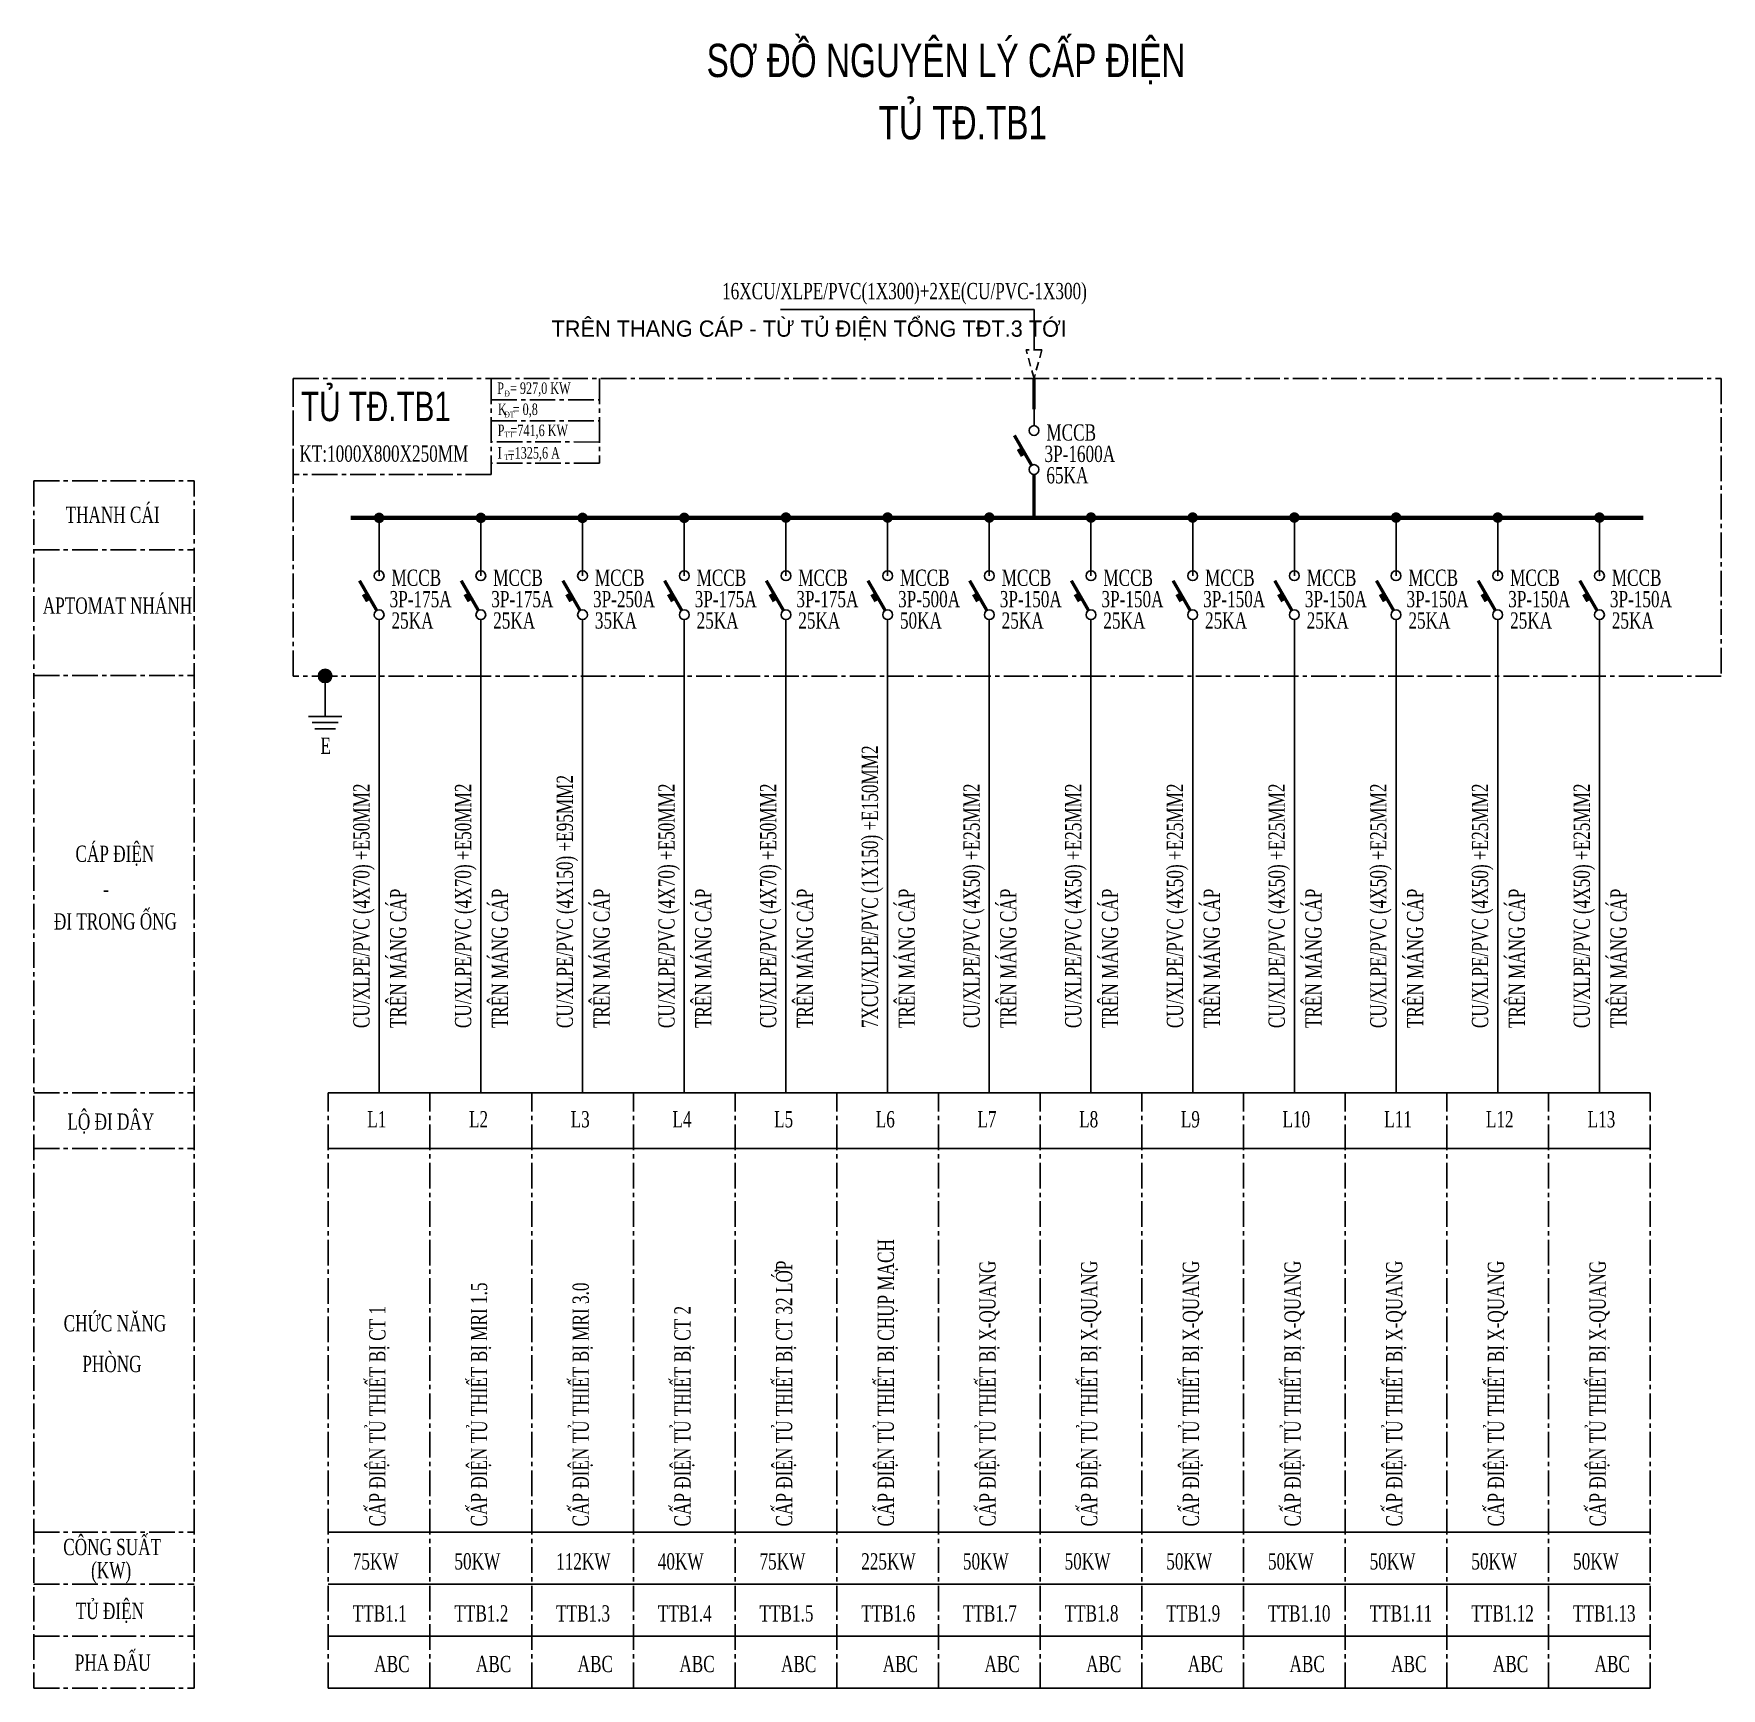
# Model space of a CAD drawing. Header units: millimetres. Extents: x 173893 to 258446, y -176540 to -123824.
# Drawn here: x 173999 to 177762, y -153688 to -149999 of the extents above; entities that cross this region are included whole.
import ezdxf
from ezdxf.enums import TextEntityAlignment as Align

# ---------------------------------------------------------------- set-up
doc = ezdxf.new("R2010")
doc.units = ezdxf.units.MM
doc.header["$LTSCALE"] = 3
for name, pattern in [('CENTER2', [28.575, 19.05, -3.175, 3.175, -3.175]), ('DASHED', [19.05, 12.7, -6.35]), ('HIDDEN', [9.525, 6.35, -3.175])]:
    doc.linetypes.add(name, pattern=pattern)
for name, color, linetype in [('1', 3, 'Continuous'), ('dien phong', 2, 'Continuous'), ('Sche', 2, 'Continuous'), ('TBD', 2, 'Continuous'), ('tbi', 5, 'Continuous'), ('TEXT-E', 30, 'Continuous'), ('XT-Thiet bi dien', 50, 'HIDDEN')]:
    doc.layers.add(name, color=color, linetype=linetype)
doc.layers.add('Anno-Text', color=3, linetype='Continuous', lineweight=18)
doc.layers.add('dây điện 2', color=100, linetype='Continuous', lineweight=25)
doc.styles.add('.vn_1chumanh', font='vntimeh.shx', dxfattribs={"width": 0.7})
doc.styles.add('0-Thuong', font='vntimeh.shx', dxfattribs={"width": 0.7})
doc.styles.add('06', font='')
doc.styles.add('VnAvantH', font='')
doc.styles.add('XT-Text dien', font='vntimeh.shx', dxfattribs={"width": 0.7})
doc.styles.get('06').set_extended_font_data('.VnAvantH')
doc.styles.get('VnAvantH').set_extended_font_data('.VnAvantH')
doc.dimstyles.new("'T", dxfattribs={"dimtxt": 2, "dimasz": 0.6, "dimexe": 0, "dimexo": 0, "dimgap": 0.6, "dimtad": 1, "dimdec": 0, "dimzin": 0, "dimdsep": 46, "dimtxsty": '.vn_1chumanh', "dimblk": 'stick', "dimcen": 0.09, "dimdle": 60, "dimclrd": 256, "dimclre": 256, "dimclrt": 7, "dimadec": 0, "dimazin": 0, "dimtfac": 1, "dimtdec": 0, "dimtix": 1, "dimtmove": 2, "dimatfit": 3, "dimldrblk": 'stickB', "dimfxl": 1, "dimtvp": 0.833333, "dimtolj": 1, "dimtzin": 0, "dimarcsym": 0})

msp = doc.modelspace()

# ---------------------------------------------------------------- texts
at = {"layer": '1', "ltscale": 0.5, "style": 'VnAvantH', "width": 0.75}
msp.add_text('tñ t®.tb1', height=74.14, dxfattribs=at).set_placement((176070.56, -150186.42, -1407.72), align=Align.MIDDLE)
msp.add_text('tñ t®.tb1', height=65.902, dxfattribs=at).set_placement((174594.76, -150862.44, -2171.77))
at = {"layer": 'Anno-Text', "style": '06'}
msp.add_text('TR£N THANG C¸P - Tõ Tñ §IÖN tæng t®t.3 tíi', height=36.2401, dxfattribs=at).set_placement((175727.86, -150674.22, -8025.83), align=Align.CENTER)
at = {"layer": 'TEXT-E', "ltscale": 0.5, "style": 'VnAvantH', "width": 0.75}
msp.add_text('s¬ ®å NGUY£N Lý cÊp ®iÖn', height=74.1402, dxfattribs=at).set_placement((176033.06, -150055.11, -1407.72), align=Align.MIDDLE)
at = {"layer": 'TEXT-E', "ltscale": 0.5, "style": 'XT-Text dien', "width": 0.7}
msp.add_text('16xCU/xlpe/pvc(1x300)+2xe(cu/pvc-1x300)', height=36.2401, dxfattribs=at).set_placement((175940.47, -150590.57, -8025.83), align=Align.CENTER)
at = {"layer": 'TEXT-E', "ltscale": 0.5, "style": '0-Thuong', "width": 0.7}
for s, height, p in [('P  = 927,0 kW', 25.6258, (175032.27, -150801.81, -2171.77)), ('K  = 0,8', 25.626, (175033.77, -150848.85, -2171.77)), ('§', 12.81, (175048.56, -150807.13, -2171.77)), ('§T', 12.813, (175048.56, -150854.04, -2171.77)), ('P  =741,6 kW', 25.6258, (175033.26, -150895.9, -2171.77)), ('TT', 12.813, (175048.56, -150898.94, -2171.77)), ('kt:1000x800x250mm', 36.2401, (174591.07, -150952.93, -2171.77)), ('i  =1325,6 a', 25.6258, (175033.26, -150946, -2171.77)), ('TT', 12.813, (175048.56, -150949.04, -2171.77)), ('L1', 36.24, (174742.47, -152437.26, -2171.77)), ('L2', 36.24, (174969.25, -152437.26, -2171.77)), ('L3', 36.24, (175196.04, -152437.26, -8025.83)), ('L4', 36.24, (175422.82, -152437.26, -8025.83)), ('L5', 36.24, (175649.6, -152437.26, -13879.89)), ('L6', 36.24, (175876.38, -152437.26, -13879.89)), ('L7', 36.24, (176103.16, -152437.26, -19733.95)), ('L8', 36.24, (176329.94, -152437.26, -25588.01)), ('L9', 36.24, (176556.72, -152437.26, -31442.07)), ('L10', 36.24, (176783.5, -152437.26, -37296.13)), ('L11', 36.24, (177010.29, -152437.26, -43150.19)), ('L12', 36.24, (177237.07, -152437.26, -49004.25)), ('L13', 36.24, (177463.85, -152437.26, -54858.31)), ('c«ng suÊt', 36.24, (174064.46, -153391.07, -2171.77)), ('(kw)', 36.24, (174126.53, -153442.8, -2171.77)), ('abc', 36.24, (174758.04, -153651.97, -2171.77)), ('abc', 36.24, (174984.82, -153651.97, -2171.77)), ('abc', 36.24, (175211.61, -153651.97, -2171.77)), ('abc', 36.24, (175438.39, -153651.97, -2171.77)), ('abc', 36.24, (175665.17, -153651.97, -8025.83)), ('abc', 36.24, (175891.95, -153651.97, -8025.83)), ('abc', 36.24, (176118.73, -153651.97, -8025.83)), ('abc', 36.24, (176345.51, -153651.97, -13879.89)), ('abc', 36.24, (176572.29, -153651.97, -19733.95)), ('abc', 36.24, (176799.07, -153651.97, -25588.01)), ('abc', 36.24, (177025.85, -153651.97, -31442.07)), ('abc', 36.24, (177252.64, -153651.97, -37296.13)), ('abc', 36.24, (177479.42, -153651.97, -43150.19))]:
    msp.add_text(s, height=height, dxfattribs=at).set_placement(p)
for s, height, p in [('MCCB', 36.24, (176256.92, -150916.73, -8025.83)), ('3p-1600A', 36.24, (176252.72, -150964.41, -8025.83)), ('65ka', 36.24, (176256.92, -151012.08, -8025.83)), ('thanh c¸i', 36.24, (174069.63, -151100.26, -2171.77)), ('mccb', 36.24, (174796.49, -151240.64, -2171.77)), ('mccb', 36.24, (175023.27, -151240.64, -2171.77)), ('mccb', 36.24, (175250.05, -151240.64, -8025.83)), ('mccb', 36.24, (175476.83, -151240.64, -13879.89)), ('mccb', 36.24, (175703.61, -151240.64, -19733.95)), ('mccb', 36.24, (175930.39, -151240.64, -25588.01)), ('mccb', 36.24, (176157.17, -151240.64, -31442.07)), ('mccb', 36.24, (176383.96, -151240.64, -37296.13)), ('mccb', 36.24, (176610.74, -151240.64, -43150.19)), ('mccb', 36.24, (176837.52, -151240.64, -49004.25)), ('mccb', 36.24, (177064.3, -151240.64, -54858.31)), ('mccb', 36.24, (177291.08, -151240.64, -60712.37)), ('mccb', 36.24, (177517.86, -151240.64, -66566.43)), ('3p-175a', 36.24, (174792.29, -151288.32, -2171.77)), ('3p-175a', 36.24, (175019.07, -151288.32, -2171.77)), ('3p-250a', 36.24, (175245.85, -151288.32, -8025.83)), ('3p-175a', 36.24, (175472.63, -151288.32, -13879.89)), ('3p-175a', 36.24, (175699.41, -151288.32, -19733.95)), ('3p-150a', 36.24, (176152.97, -151288.32, -31442.07)), ('3p-150a', 36.24, (176379.75, -151288.32, -37296.13)), ('3p-150a', 36.24, (176606.54, -151288.32, -43150.19)), ('3p-150a', 36.24, (176833.32, -151288.32, -49004.25)), ('3p-150a', 36.24, (177060.1, -151288.32, -54858.31)), ('3p-150a', 36.24, (177286.88, -151288.32, -60712.37)), ('3p-150a', 36.24, (177513.66, -151288.32, -66566.43)), ('aptomat nh¸nh', 36.2401, (174018.87, -151302.72, -2171.77)), ('25KA', 36.24, (174796.49, -151335.99, -2171.77)), ('25KA', 36.24, (175023.27, -151335.99, -2171.77)), ('35KA', 36.24, (175250.05, -151335.99, -8025.83)), ('25KA', 36.24, (175476.83, -151335.99, -13879.89)), ('25KA', 36.24, (175703.61, -151335.99, -19733.95)), ('50KA', 36.24, (175930.39, -151335.99, -25588.01)), ('25KA', 36.24, (176157.17, -151335.99, -31442.07)), ('25KA', 36.24, (176383.96, -151335.99, -37296.13)), ('25KA', 36.24, (176610.74, -151335.99, -43150.19)), ('25KA', 36.24, (176837.52, -151335.99, -49004.25)), ('25KA', 36.24, (177064.3, -151335.99, -54858.31)), ('25KA', 36.24, (177291.08, -151335.99, -60712.37)), ('25KA', 36.24, (177517.86, -151335.99, -66566.43)), ('e', 36.24, (174638.1, -151615.38, -2171.77)), ('c¸p ®iÖn', 36.24, (174091.76, -151856.08, -2171.77)), ('-', 36.24, (174153.31, -151934.39, -2171.77)), ('®i trong èng', 36.2401, (174043.63, -152006.91, -2171.77)), ('lé ®i d©y', 36.24, (174073.7, -152453.37, -2171.77)), ('chøc n¨ng', 36.24, (174065.43, -152903.04, -2171.77)), ('phßng', 36.24, (174107.09, -152993.8, -2171.77)), ('75KW', 36.24, (174710.06, -153434.02, -9980.43)), ('50KW', 36.24, (174936.84, -153434.02, -8677.37)), ('112KW', 36.24, (175163.62, -153434.02, -8677.37)), ('40KW', 36.24, (175390.4, -153434.02, -8677.37)), ('75KW', 36.24, (175617.19, -153434.02, -7374.3)), ('225KW', 36.24, (175843.97, -153434.02, -7374.3)), ('50KW', 36.24, (176070.75, -153434.02, -14531.43)), ('50KW', 36.24, (176297.53, -153434.02, -13228.36)), ('50KW', 36.24, (176524.31, -153434.02, -13228.36)), ('50KW', 36.24, (176751.09, -153434.02, -32093.6)), ('50KW', 36.24, (176977.87, -153434.02, -30790.54)), ('50KW', 36.24, (177204.65, -153434.02, -30790.54)), ('50KW', 36.24, (177431.43, -153434.02, -36644.6)), ('tñ ®iÖn', 36.24, (174092.38, -153544.47, -2171.77)), ('ttb1.1', 36.24, (174710.06, -153550, -6732.5)), ('ttb1.2', 36.24, (174936.84, -153550, -6732.5)), ('ttb1.3', 36.24, (175163.62, -153550, -6732.5)), ('ttb1.4', 36.24, (175390.4, -153550, -6732.5)), ('ttb1.5', 36.24, (175617.19, -153550, -12586.56)), ('ttb1.6', 36.24, (175843.97, -153550, -12586.56)), ('ttb1.7', 36.24, (176070.75, -153550, -12586.56)), ('ttb1.8', 36.24, (176297.53, -153550, -12586.56)), ('ttb1.9', 36.24, (176524.31, -153550, -24294.68)), ('ttb1.10', 36.24, (176751.09, -153550, -24294.68)), ('ttb1.11', 36.24, (176977.87, -153550, -24294.68)), ('ttb1.12', 36.24, (177204.65, -153550, -24294.68)), ('ttb1.13', 36.24, (177431.43, -153550, -47710.92)), ('pha ®Êu', 36.24, (174090.26, -153659.68, -2171.77))]:
    msp.add_text(s, height=height, dxfattribs=at).set_placement(p, align=Align.BOTTOM_LEFT)
at = {"layer": 'TEXT-E', "color": 1, "ltscale": 0.5, "style": '0-Thuong', "width": 0.7}
msp.add_text('3p-500a', height=36.24, dxfattribs=at).set_placement((175926.19, -151288.32, -25588.01), align=Align.BOTTOM_LEFT)
for s, p in [('7xCu/xlpe/PVC (1x150) +E150mm2', (175881.4, -152215.9, -30796.38)), ('Cu/xlpe/PVC (4x150) +E95mm2', (175201.06, -152215.9, -13234.21)), ('Cu/xlpe/PVC (4x70) +E50mm2', (174974.28, -152215.9, -7380.15))]:
    msp.add_text(s, height=36.2401, rotation=90, dxfattribs=at).set_placement(p)
at = {"layer": 'TEXT-E', "ltscale": 0.5, "style": '0-Thuong', "width": 0.7}
for s, p in [('Cu/xlpe/PVC (4x70) +E50mm2', (174747.5, -152215.9, -7380.15)), ('Cu/xlpe/PVC (4x70) +E50mm2', (175427.84, -152215.9, -19088.27)), ('Cu/xlpe/PVC (4x70) +E50mm2', (175654.62, -152215.9, -24942.32)), ('Cu/xlpe/PVC (4x50) +E25mm2', (176108.18, -152215.9, -36650.44)), ('Cu/xlpe/PVC (4x50) +E25mm2', (176334.97, -152215.9, -42504.5)), ('Cu/xlpe/PVC (4x50) +E25mm2', (176561.75, -152215.9, -48358.56)), ('Cu/xlpe/PVC (4x50) +E25mm2', (176788.53, -152215.9, -54212.62)), ('Cu/xlpe/PVC (4x50) +E25mm2', (177015.31, -152215.9, -60066.68)), ('Cu/xlpe/PVC (4x50) +E25mm2', (177242.09, -152215.9, -65920.74)), ('Cu/xlpe/PVC (4x50) +E25mm2', (177468.87, -152215.9, -71774.8)), ('trªn m¸ng c¸p', (174829.52, -152215.9, -7380.15)), ('trªn m¸ng c¸p', (175056.3, -152215.9, -7380.15)), ('trªn m¸ng c¸p', (175283.08, -152215.9, -13234.21)), ('trªn m¸ng c¸p', (175509.86, -152215.9, -19088.27)), ('trªn m¸ng c¸p', (175736.65, -152215.9, -24942.32)), ('trªn m¸ng c¸p', (175963.43, -152215.9, -30796.38)), ('trªn m¸ng c¸p', (176190.21, -152215.9, -36650.44)), ('trªn m¸ng c¸p', (176416.99, -152215.9, -42504.5)), ('trªn m¸ng c¸p', (176643.77, -152215.9, -48358.56)), ('trªn m¸ng c¸p', (176870.55, -152215.9, -54212.62)), ('trªn m¸ng c¸p', (177097.33, -152215.9, -60066.68)), ('trªn m¸ng c¸p', (177324.11, -152215.9, -65920.74)), ('trªn m¸ng c¸p', (177550.89, -152215.9, -71774.8)), ('cÊp ®iÖn tñ thiÕt bÞ chôp m¹ch', (175916.87, -153327.09, -8025.83)), ('cÊp ®iÖn tñ thiÕt bÞ CT 32 líp', (175690.09, -153327.09, -8025.83)), ('cÊp ®iÖn tñ thiÕt bÞ x-quang', (176143.65, -153327.09, -13879.89)), ('cÊp ®iÖn tñ thiÕt bÞ x-quang', (176370.43, -153327.09, -19733.95)), ('cÊp ®iÖn tñ thiÕt bÞ x-quang', (176597.21, -153327.09, -25588.01)), ('cÊp ®iÖn tñ thiÕt bÞ x-quang', (176823.99, -153327.09, -31442.07)), ('cÊp ®iÖn tñ thiÕt bÞ x-quang', (177050.77, -153327.09, -37296.13)), ('cÊp ®iÖn tñ thiÕt bÞ x-quang', (177277.55, -153327.09, -43150.19)), ('cÊp ®iÖn tñ thiÕt bÞ x-quang', (177504.33, -153327.09, -49004.25)), ('cÊp ®iÖn tñ thiÕt bÞ mri 1.5', (175009.74, -153327.09, -2171.77)), ('cÊp ®iÖn tñ thiÕt bÞ mri 3.0', (175236.52, -153327.09, -2171.77)), ('cÊp ®iÖn tñ thiÕt bÞ CT 1', (174782.96, -153327.09, -2171.77)), ('cÊp ®iÖn tñ thiÕt bÞ CT 2', (175463.3, -153327.09, -8025.83))]:
    msp.add_text(s, height=36.2401, rotation=90, dxfattribs=at).set_placement(p)

# ---------------------------------------------------------------- blocks, each defined once
blk = doc.blocks.new('stick')
at = {"ltscale": 0.6}
for p, q in [((1, 0), (-1, 0)), ((0, 1.5), (0, -1.5))]:
    blk.add_line(p, q, dxfattribs=at)
at = {"color": 7, "const_width": 0.4}
blk.add_lwpolyline([(0.4, 0.4), (-0.4, -0.4)], dxfattribs=at)
blk = doc.blocks.new('stickB')
blk.add_lwpolyline([(0, 0, 0, 0.6, 0), (-1, 0, 0.6, 0.6, 0)], format="xyseb")

# ---------------------------------------------------------------- hatches: boundary and pattern name
at = {"layer": 'dây điện 2', "ltscale": 20}
h = msp.add_hatch(color=256, dxfattribs=at)
edge = h.paths.add_edge_path()
edge.add_arc((174648.4, -151430.76), 14.87, 0, 360)

# ---------------------------------------------------------------- linework, layer by layer
at = {"color": 6, "linetype": 'Continuous', "const_width": 10.15, "elevation": -2171.77}
msp.add_lwpolyline([(174705.71, -151078.13), (177588.27, -151078.13)], dxfattribs=at)
at = {"layer": 'dien phong', "const_width": 11.65}
for points, elevation in [([(174763.12, -151078.13, 1), (174774.77, -151078.13, 1)], -2171.77), ([(174989.9, -151078.13, 1), (175001.55, -151078.13, 1)], -2171.77), ([(175216.69, -151078.13, 1), (175228.33, -151078.13, 1)], -8025.83), ([(175443.47, -151078.13, 1), (175455.11, -151078.13, 1)], -13879.89), ([(175670.25, -151077.44, 1), (175681.89, -151077.44, 1)], -11443.95), ([(175897.03, -151077.44, 1), (175908.68, -151077.44, 1)], -17298.01), ([(176123.81, -151077.44, 1), (176135.46, -151077.44, 1)], -23152.07), ([(176350.59, -151077.44, 1), (176362.24, -151077.44, 1)], -29006.12), ([(176577.37, -151077.44, 1), (176589.02, -151077.44, 1)], -34860.18), ([(176804.15, -151077.44, 1), (176815.8, -151077.44, 1)], -40714.24), ([(177030.94, -151077.44, 1), (177042.58, -151077.44, 1)], -46568.3), ([(177257.72, -151077.44, 1), (177269.36, -151077.44, 1)], -52422.36), ([(177484.5, -151077.44, 1), (177496.14, -151077.44, 1)], -58276.42)]:
    msp.add_lwpolyline(points, format="xyb", close=True, dxfattribs=dict(at, elevation=elevation))
at = {"layer": 'dây điện 2', "ltscale": 20}
for p, q in [((174648.4, -151430.76, -2171.77), (174648.4, -151520.76, -2171.77)), ((174685.7, -151520.76, -2171.77), (174611.1, -151520.76, -2171.77)), ((174677.47, -151534.74, -2171.77), (174619.33, -151534.74, -2171.77)), ((174671.32, -151548.71, -2171.77), (174625.48, -151548.71, -2171.77))]:
    msp.add_line(p, q, dxfattribs=at)
at = {"layer": 'dây điện 2', "linetype": 'DASHED', "lineweight": -3, "ltscale": 10, "const_width": 7.25, "elevation": -8025.83}
for points in [[(176229.38, -150836.25), (176229.38, -150767.63)], [(176229.38, -151078.13), (176229.38, -150981.21)]]:
    msp.add_lwpolyline(points, dxfattribs=at)
at = {"layer": 'dây điện 2', "ltscale": 20}
msp.add_circle((174648.4, -151430.76, -2171.77), 14.87, dxfattribs=at)
at = {"layer": 'Sche', "color": 3, "linetype": 'ByBlock'}
for p, q in [((174768.95, -151078.13, -2171.77), (174768.95, -151207.28, -2171.77)), ((174995.73, -151078.13, -2171.77), (174995.73, -151207.28, -2171.77)), ((175222.51, -151078.13, -8025.83), (175222.51, -151207.28, -8025.83)), ((175449.29, -151078.13, -13879.89), (175449.29, -151207.28, -13879.89)), ((175676.07, -151078.13, -19733.95), (175676.07, -151207.28, -19733.95)), ((175902.85, -151078.13, -25588.01), (175902.85, -151207.28, -25588.01)), ((176129.63, -151078.13, -31442.07), (176129.63, -151207.28, -31442.07)), ((176356.42, -151078.13, -37296.13), (176356.42, -151207.28, -37296.13)), ((176583.2, -151078.13, -43150.19), (176583.2, -151207.28, -43150.19)), ((176809.98, -151078.13, -49004.25), (176809.98, -151207.28, -49004.25)), ((177036.76, -151078.13, -54858.31), (177036.76, -151207.28, -54858.31)), ((177263.54, -151078.13, -60712.37), (177263.54, -151207.28, -60712.37)), ((177490.32, -151078.13, -66566.43), (177490.32, -151207.28, -66566.43)), ((174768.95, -151341.36, -2171.77), (174768.95, -152360.13, -2171.77)), ((174995.73, -151341.36, -2171.77), (174995.73, -152360.13, -2171.77)), ((175222.51, -151318.8, -8025.83), (175222.51, -152360.13, -8025.83)), ((175449.29, -151318.8, -13879.89), (175449.29, -152360.13, -13879.89)), ((175676.07, -151318.8, -19733.95), (175676.07, -152360.13, -19733.95)), ((175902.85, -151318.8, -25588.01), (175902.85, -152360.13, -25588.01)), ((176129.63, -151318.8, -31442.07), (176129.63, -152360.13, -31442.07)), ((176356.42, -151318.8, -37296.13), (176356.42, -152360.13, -37296.13)), ((176583.2, -151318.8, -43150.19), (176583.2, -152360.13, -43150.19)), ((176809.98, -151318.8, -49004.25), (176809.98, -152360.13, -49004.25)), ((177036.76, -151318.8, -54858.31), (177036.76, -152360.13, -54858.31)), ((177263.54, -151318.8, -60712.37), (177263.54, -152360.13, -60712.37)), ((177490.32, -151318.8, -66566.43), (177490.32, -152360.13, -66566.43))]:
    msp.add_line(p, q, dxfattribs=at)
at = {"layer": 'TBD'}
for p, q in [((176229.38, -150872.49, -8025.83), (176229.38, -150836.25, -8025.83)), ((176229.38, -150981.21, -8025.83), (176229.38, -151017.45, -8025.83)), ((174768.95, -151196.4, -2171.77), (174768.95, -151160.16, -2171.77)), ((174995.73, -151196.4, -2171.77), (174995.73, -151160.16, -2171.77)), ((175222.51, -151196.4, -8025.83), (175222.51, -151160.16, -8025.83)), ((175449.29, -151196.4, -13879.89), (175449.29, -151160.16, -13879.89)), ((175676.07, -151196.4, -19733.95), (175676.07, -151160.16, -19733.95)), ((175902.85, -151196.4, -25588.01), (175902.85, -151160.16, -25588.01)), ((176129.63, -151196.4, -31442.07), (176129.63, -151160.16, -31442.07)), ((176356.42, -151196.4, -37296.13), (176356.42, -151160.16, -37296.13)), ((176583.2, -151196.4, -43150.19), (176583.2, -151160.16, -43150.19)), ((176809.98, -151196.4, -49004.25), (176809.98, -151160.16, -49004.25)), ((177036.76, -151196.4, -54858.31), (177036.76, -151160.16, -54858.31)), ((177263.54, -151196.4, -60712.37), (177263.54, -151160.16, -60712.37)), ((177490.32, -151196.4, -66566.43), (177490.32, -151160.16, -66566.43)), ((174768.95, -151305.12, -2171.77), (174768.95, -151341.36, -2171.77)), ((174995.73, -151305.12, -2171.77), (174995.73, -151341.36, -2171.77)), ((175222.51, -151305.12, -8025.83), (175222.51, -151341.36, -8025.83)), ((175449.29, -151305.12, -13879.89), (175449.29, -151341.36, -13879.89)), ((175676.07, -151305.12, -19733.95), (175676.07, -151341.36, -19733.95)), ((175902.85, -151305.12, -25588.01), (175902.85, -151341.36, -25588.01)), ((176129.63, -151305.12, -31442.07), (176129.63, -151341.36, -31442.07)), ((176356.42, -151305.12, -37296.13), (176356.42, -151341.36, -37296.13)), ((176583.2, -151305.12, -43150.19), (176583.2, -151341.36, -43150.19)), ((176809.98, -151305.12, -49004.25), (176809.98, -151341.36, -49004.25)), ((177036.76, -151305.12, -54858.31), (177036.76, -151341.36, -54858.31)), ((177263.54, -151305.12, -60712.37), (177263.54, -151341.36, -60712.37)), ((177490.32, -151305.12, -66566.43), (177490.32, -151341.36, -66566.43))]:
    msp.add_line(p, q, dxfattribs=at)
for points, const_width, elevation in [([(176224.03, -150960.87), (176185.56, -150894.24)], 7.25, -8025.83), ([(176203.75, -150940.23), (176194.69, -150924.54)], 8.7, -8025.83), ([(174763.6, -151284.79), (174725.13, -151218.15)], 7.25, -2171.77), ([(174990.38, -151284.79), (174951.91, -151218.15)], 7.25, -2171.77), ([(175217.16, -151284.79), (175178.69, -151218.15)], 7.25, -8025.83), ([(175443.95, -151284.79), (175405.47, -151218.15)], 7.25, -13879.89), ([(175670.73, -151284.79), (175632.25, -151218.15)], 7.25, -19733.95), ([(175897.51, -151284.79), (175859.03, -151218.15)], 7.25, -25588.01), ([(176124.29, -151284.79), (176085.82, -151218.15)], 7.25, -31442.07), ([(176351.07, -151284.79), (176312.6, -151218.15)], 7.25, -37296.13), ([(176577.85, -151284.79), (176539.38, -151218.15)], 7.25, -43150.19), ([(176804.63, -151284.79), (176766.16, -151218.15)], 7.25, -49004.25), ([(177031.41, -151284.79), (176992.94, -151218.15)], 7.25, -54858.31), ([(177258.19, -151284.79), (177219.72, -151218.15)], 7.25, -60712.37), ([(177484.98, -151284.79), (177446.5, -151218.15)], 7.25, -66566.43), ([(174743.31, -151264.14), (174734.25, -151248.45)], 8.7, -2171.77), ([(174970.1, -151264.14), (174961.04, -151248.45)], 8.7, -2171.77), ([(175196.88, -151264.14), (175187.82, -151248.45)], 8.7, -8025.83), ([(175423.66, -151264.14), (175414.6, -151248.45)], 8.7, -13879.89), ([(175650.44, -151264.14), (175641.38, -151248.45)], 8.7, -19733.95), ([(175877.22, -151264.14), (175868.16, -151248.45)], 8.7, -25588.01), ([(176104, -151264.14), (176094.94, -151248.45)], 8.7, -31442.07), ([(176330.78, -151264.14), (176321.72, -151248.45)], 8.7, -37296.13), ([(176557.56, -151264.14), (176548.5, -151248.45)], 8.7, -43150.19), ([(176784.34, -151264.14), (176775.28, -151248.45)], 8.7, -49004.25), ([(177011.13, -151264.14), (177002.07, -151248.45)], 8.7, -54858.31), ([(177237.91, -151264.14), (177228.85, -151248.45)], 8.7, -60712.37), ([(177464.69, -151264.14), (177455.63, -151248.45)], 8.7, -66566.43)]:
    msp.add_lwpolyline(points, dxfattribs=dict(at, const_width=const_width, elevation=elevation))
for centre in [(176229.38, -150883.37, -8025.83), (176229.38, -150970.34, -8025.83), (174768.95, -151207.28, -2171.77), (174995.73, -151207.28, -2171.77), (175222.51, -151207.28, -8025.83), (175449.29, -151207.28, -13879.89), (175676.07, -151207.28, -19733.95), (175902.85, -151207.28, -25588.01), (176129.63, -151207.28, -31442.07), (176356.42, -151207.28, -37296.13), (176583.2, -151207.28, -43150.19), (176809.98, -151207.28, -49004.25), (177036.76, -151207.28, -54858.31), (177263.54, -151207.28, -60712.37), (177490.32, -151207.28, -66566.43), (174768.95, -151294.25, -2171.77), (174995.73, -151294.25, -2171.77), (175222.51, -151294.25, -8025.83), (175449.29, -151294.25, -13879.89), (175676.07, -151294.25, -19733.95), (175902.85, -151294.25, -25588.01), (176129.63, -151294.25, -31442.07), (176356.42, -151294.25, -37296.13), (176583.2, -151294.25, -43150.19), (176809.98, -151294.25, -49004.25), (177036.76, -151294.25, -54858.31), (177263.54, -151294.25, -60712.37), (177490.32, -151294.25, -66566.43)]:
    msp.add_circle(centre, 10.87, dxfattribs=at)
at = {"layer": 'tbi', "linetype": 'CENTER2'}
for p, q in [((175018.97, -150767.63, -2171.77), (175018.94, -150956.11, -2171.77)), ((175260.02, -150767.63, -2171.77), (175260.02, -150956.24, -2171.77)), ((175018.97, -150814.67, -2171.77), (175260.02, -150814.67, -2171.77)), ((175018.97, -150861.72, -2171.77), (175260.02, -150861.72, -2171.77)), ((175260.02, -150908.99, -2171.77), (175018.97, -150908.86, -2171.77)), ((175260, -150956.25, -2171.77), (175018.94, -150956.12, -2171.77)), ((173998.7, -150995.64, -2171.77), (174356.35, -150995.64, -2171.77)), ((173998.7, -151149.57, -2171.77), (174356.35, -151149.57, -2171.77)), ((173998.7, -151429.57, -2171.77), (174356.35, -151429.57, -2171.77)), ((173998.7, -152360.09, -2171.77), (174356.35, -152360.09, -2171.77)), ((174655.56, -153687.92, -2171.77), (174655.56, -152360.13, -2171.77)), ((174882.34, -153687.92, -2171.77), (174882.34, -152360.13, -2171.77)), ((175109.12, -153687.92, -2171.77), (175109.12, -152360.13, -2171.77)), ((175335.9, -153687.92, -2171.77), (175335.9, -152360.13, -2171.77)), ((175562.68, -153687.92, -8025.83), (175562.68, -152360.13, -8025.83)), ((175789.46, -153687.92, -8025.83), (175789.46, -152360.13, -8025.83)), ((176016.24, -153687.92, -8025.83), (176016.24, -152360.13, -8025.83)), ((176243.02, -153687.92, -13879.89), (176243.02, -152360.13, -13879.89)), ((176469.81, -153687.92, -19733.95), (176469.81, -152360.13, -19733.95)), ((176696.59, -153687.92, -25588.01), (176696.59, -152360.13, -25588.01)), ((176923.37, -153687.92, -31442.07), (176923.37, -152360.13, -31442.07)), ((177150.15, -153687.92, -37296.13), (177150.15, -152360.13, -37296.13)), ((177376.93, -153687.92, -43150.19), (177376.93, -152360.13, -43150.19)), ((177603.71, -153687.92, -49004.25), (177603.71, -152360.13, -49004.25)), ((173998.7, -152484.25, -2171.77), (174356.35, -152484.25, -2171.77)), ((173998.7, -153339.94, -2171.77), (174356.35, -153339.94, -2171.77)), ((173998.7, -153455.92, -2171.77), (174356.35, -153455.92, -2171.77)), ((173998.7, -153571.9, -2171.77), (174356.35, -153571.9, -2171.77))]:
    msp.add_line(p, q, dxfattribs=at)
at = {"layer": 'tbi'}
for p, q in [((174655.56, -152360.13, -2171.77), (177603.71, -152360.13, -57134.89)), ((174655.56, -152484.3, -2171.77), (177603.71, -152484.3, -20403.86)), ((174655.56, -153339.98, -3474.84), (177603.71, -153339.98, -18695.39)), ((174655.56, -153455.96, -3474.84), (177603.71, -153455.96, -18695.39)), ((174655.56, -153571.94, -3474.84), (177603.71, -153571.94, -18695.39)), ((174655.56, -153687.92, -3474.84), (177603.71, -153687.92, -18695.39))]:
    msp.add_line(p, q, dxfattribs=at)
at = {"layer": 'tbi', "linetype": 'CENTER2', "elevation": -2171.77}
for points in [[(174577.45, -150767.63), (177761.92, -150767.63), (177761.92, -151430.8), (174577.45, -151430.8)], [(174577.45, -150767.63), (175018.97, -150767.63), (175018.97, -150981.63), (174577.45, -150981.63)]]:
    msp.add_lwpolyline(points, close=True, dxfattribs=at)
msp.add_lwpolyline([(173998.7, -150995.64), (173998.7, -153687.89), (174356.35, -153687.89), (174356.35, -150995.64)], dxfattribs=at)
at = {"layer": 'XT-Thiet bi dien', "color": 3, "lineweight": -3}
for p, q in [((176229.38, -150767.63, -8025.83), (176211.61, -150703.16, -8025.83)), ((176247.14, -150703.16, -8025.83), (176211.61, -150703.16, -8025.83)), ((176247.14, -150703.16, -8025.83), (176229.38, -150767.63, -8025.83))]:
    msp.add_line(p, q, dxfattribs=at)

msp.set_redraw_order([(e.dxf.handle, doc.entitydb.next_handle()) for e in msp.query("TEXT MTEXT ATTDEF DIMENSION ARC_DIMENSION")])  # texts and dimensions are drawn at this point

# ---------------------------------------------------------------- leaders
at = {"layer": 'tbi'}
msp.add_leader([(176229.38, -150703.16, -8025.83), (176229.38, -150613.71, -8025.83), (175664.2, -150613.71, -8025.83)], dimstyle="'T", override={"dimgap": 0.6, "dimtad": 0}, dxfattribs=at)

doc.saveas('drawing.dxf')
